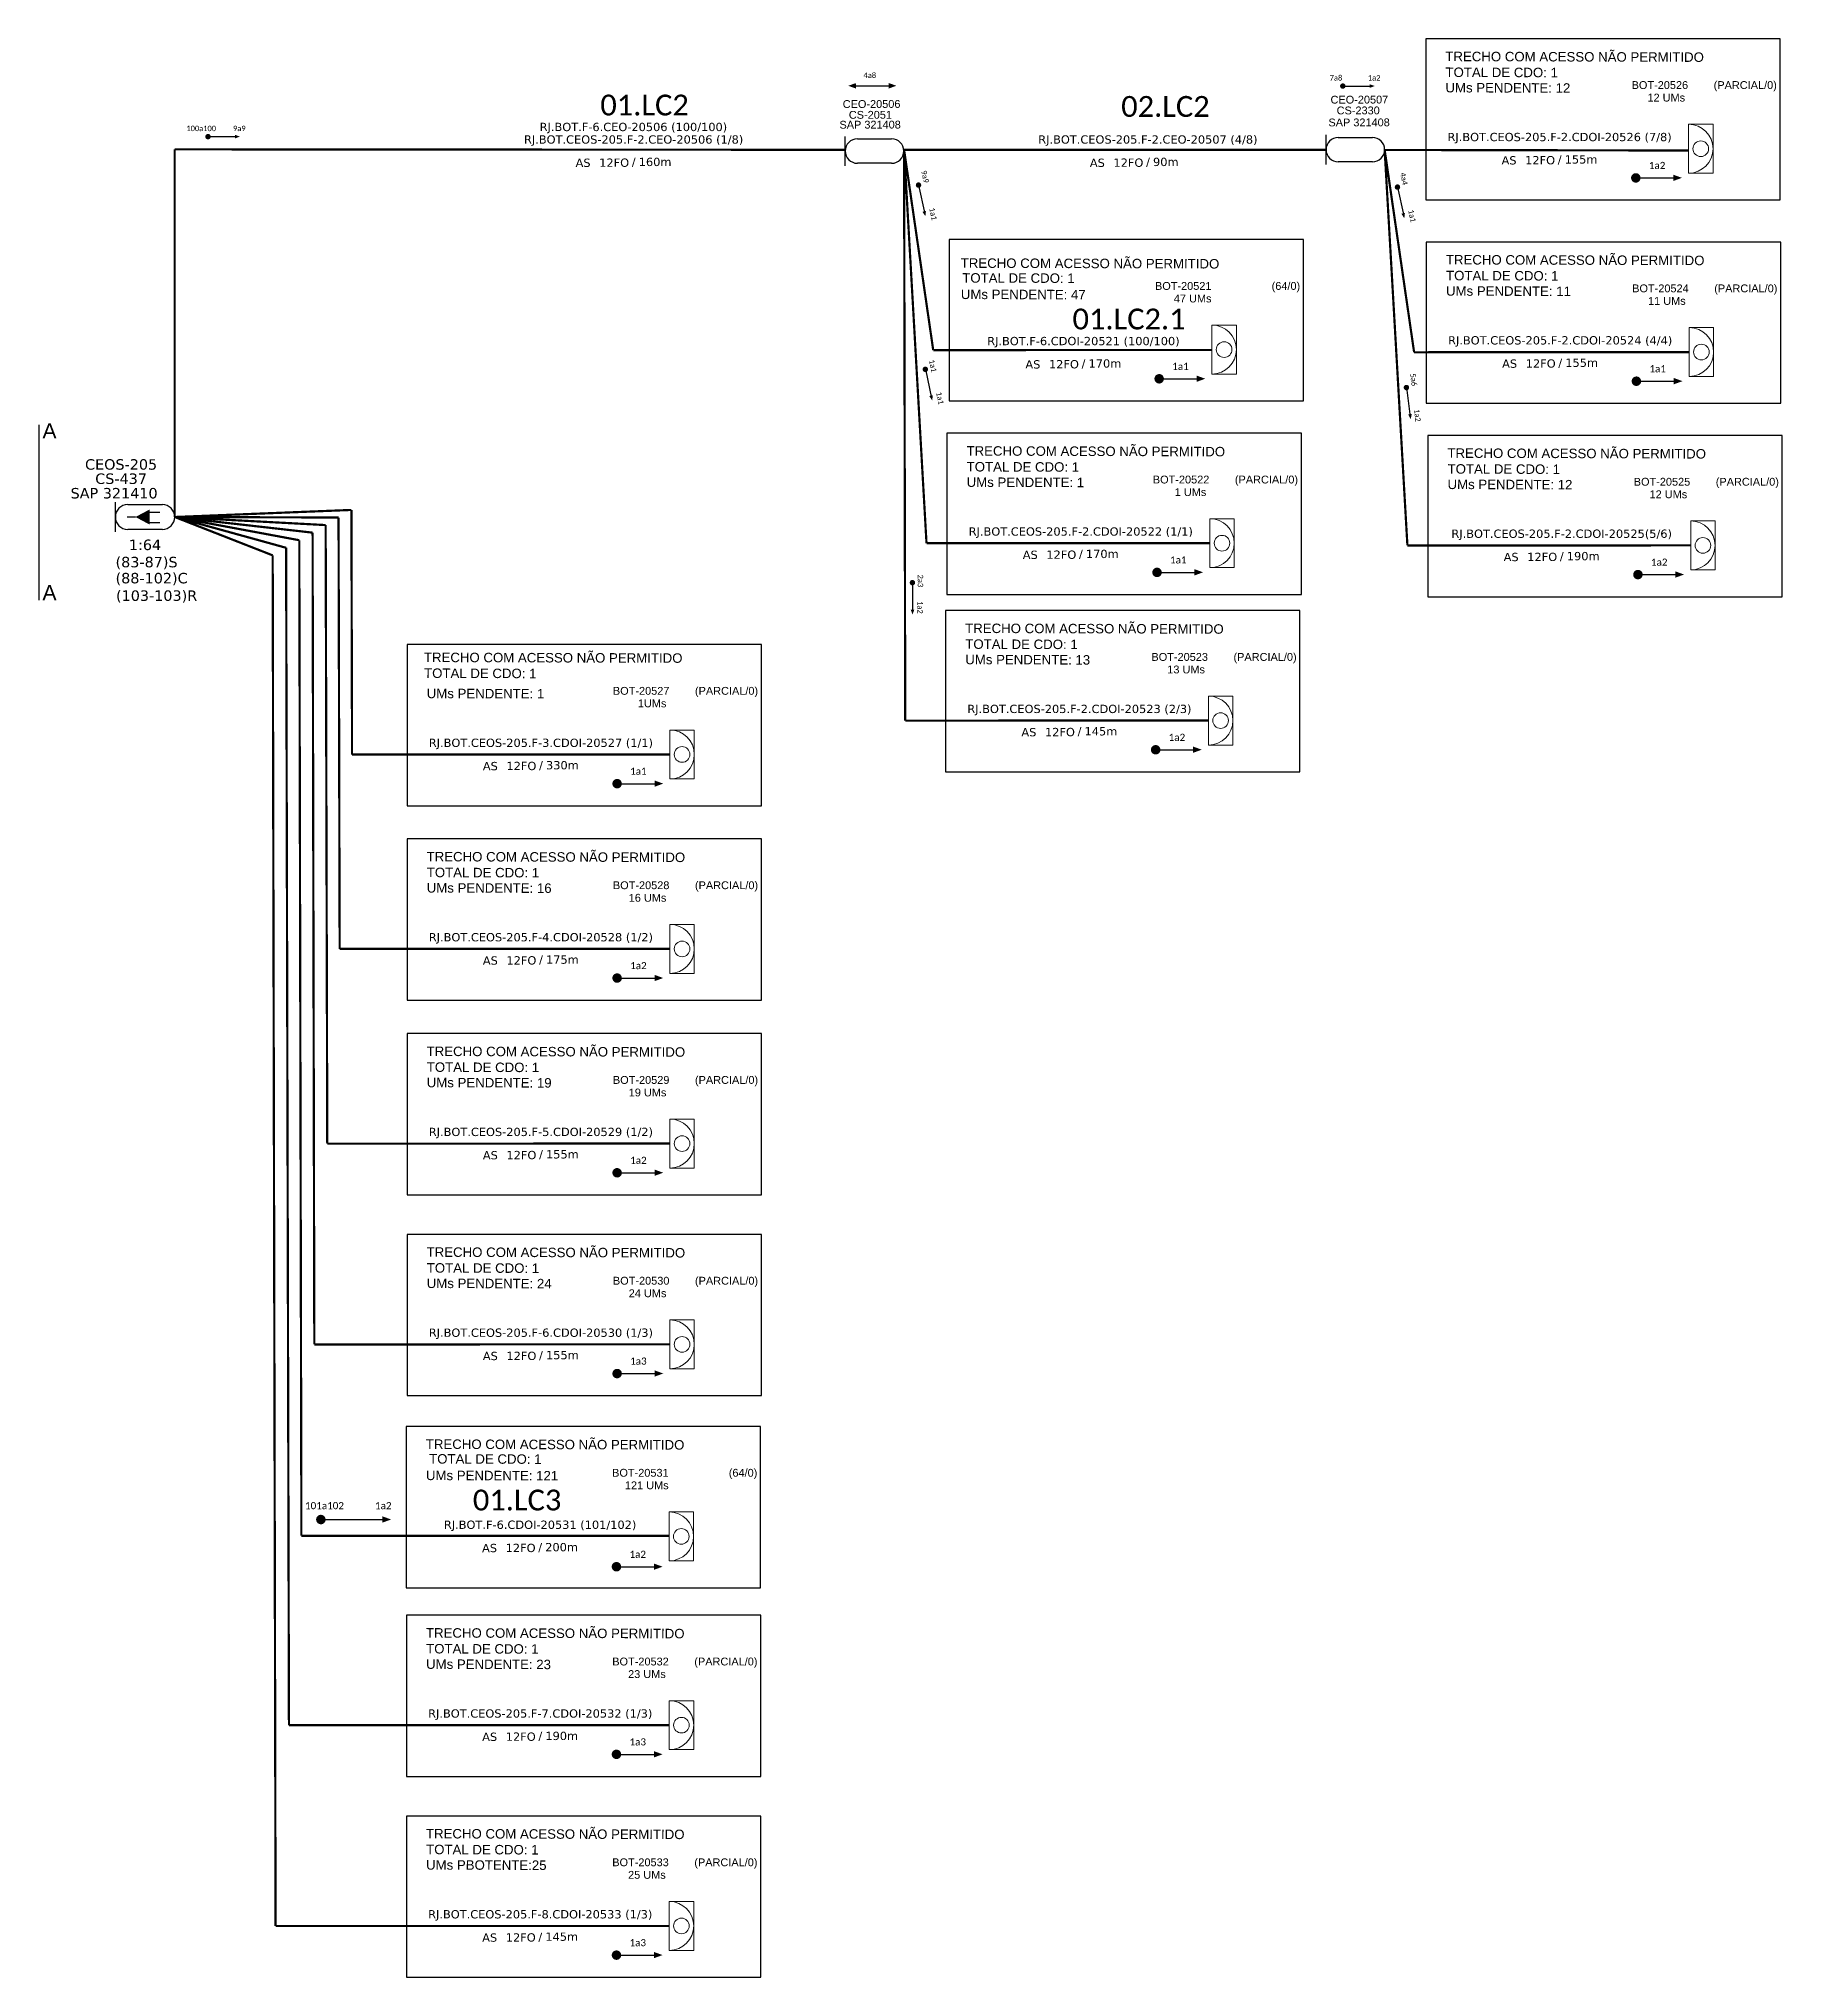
# Model space of a CAD drawing. Header units: millimetres. Extents: x 4089310 to 4461670, y -135350 to 284039.
# Drawn here: x 4294162 to 4461670, y -575 to 185630 of the extents above; entities that cross this region are included whole.
import ezdxf
from ezdxf.enums import TextEntityAlignment as Align

# ---------------------------------------------------------------- set-up
doc = ezdxf.new("R2010")
doc.units = ezdxf.units.MM
for name, color, linetype, lineweight in [("20.0-LEGENDA DOS CDO'S", 1, 'Continuous', 0), ('20.1-CDO_INTERIOR', 1, 'Continuous', 0), ('20.2-CDO_POSTE', 1, 'Continuous', 5), ('40.1-ETIQUETAS', 1, 'Continuous', 20)]:
    doc.layers.add(name, color=color, linetype=linetype, lineweight=lineweight)
for name, color, linetype in [('20.4-CEOS', 1, 'Continuous'), ('CAP a instalar', 1, 'Continuous'), ('SETA', 7, 'Continuous')]:
    doc.layers.add(name, color=color, linetype=linetype)
doc.styles.add('ARIAL', font='arial.ttf')
doc.styles.add('siredit', font='verdana.ttf')
doc.styles.get("Standard").update_dxf_attribs({"font": 'arial.ttf'})
doc.linetypes.add('FENCELINE1', pattern='A,0.25,-0.1,[133,ltypeshp.shx,S=0.1,R=0,X=-0.1,Y=0],-0.1,1', length=1.45)

msp = doc.modelspace()

# ---------------------------------------------------------------- texts
at = {"color": 3, "style": 'ARIAL'}
for s, p in [('TRECHO COM ACESSO NÃO PERMITIDO', (4429299, 183482)), ('TOTAL DE CDO: 1', (4429314, 181962)), ('UMs PENDENTE: 12', (4429310, 180481)), ('TRECHO COM ACESSO NÃO PERMITIDO', (4382739, 163631)), ('TRECHO COM ACESSO NÃO PERMITIDO', (4429354, 163954)), ('TOTAL DE CDO: 1', (4382887, 162206)), ('TOTAL DE CDO: 1', (4429369, 162433)), ('UMs PENDENTE: 47', (4382749, 160630)), ('UMs PENDENTE: 11', (4429365, 160953)), ('TRECHO COM ACESSO NÃO PERMITIDO', (4383298, 145589)), ('TRECHO COM ACESSO NÃO PERMITIDO', (4429501, 145378)), ('TOTAL DE CDO: 1', (4383313, 144069)), ('UMs PENDENTE: 1', (4383308, 142588)), ('TOTAL DE CDO: 1', (4429516, 143858)), ('UMs PENDENTE: 12', (4429511, 142377)), ('TRECHO COM ACESSO NÃO PERMITIDO', (4383165, 128550)), ('TRECHO COM ACESSO NÃO PERMITIDO', (4331166, 125757)), ('TOTAL DE CDO: 1', (4383180, 127030)), ('TOTAL DE CDO: 1', (4331181, 124237)), ('UMs PENDENTE: 13', (4383175, 125549)), ('UMs PENDENTE: 1', (4331435, 122292)), ('TRECHO COM ACESSO NÃO PERMITIDO', (4331424, 106618)), ('TOTAL DE CDO: 1', (4331439, 105098)), ('UMs PENDENTE: 16', (4331435, 103617)), ('TRECHO COM ACESSO NÃO PERMITIDO', (4331424, 87917)), ('TOTAL DE CDO: 1', (4331439, 86397)), ('UMs PENDENTE: 19', (4331435, 84916)), ('TRECHO COM ACESSO NÃO PERMITIDO', (4331424, 68630)), ('TOTAL DE CDO: 1', (4331439, 67110)), ('UMs PENDENTE: 24', (4331435, 65629)), ('TRECHO COM ACESSO NÃO PERMITIDO', (4331348, 50181)), ('TOTAL DE CDO: 1', (4331665, 48768)), ('UMs PENDENTE: 121', (4331359, 47180)), ('TRECHO COM ACESSO NÃO PERMITIDO', (4331362, 32051)), ('TOTAL DE CDO: 1', (4331377, 30531)), ('UMs PENDENTE: 23', (4331373, 29050)), ('TRECHO COM ACESSO NÃO PERMITIDO', (4331362, 12764)), ('TOTAL DE CDO: 1', (4331377, 11244)), ('UMs PBOTENTE:25', (4331373, 9763))]:
    msp.add_text(s, height=909.42, rotation=359.83137, dxfattribs=at).set_placement(p)
at = {"color": 5}
for p in [(4295194, 147964), (4295194, 132428)]:
    msp.add_text('A', height=1452, dxfattribs=at).set_placement(p, align=Align.MIDDLE_CENTER)
at = {"color": 5, "char_height": 520, "width": 38387.37, "attachment_point": 5}
for s, insert, rotation in [('{\\fCalibri|b0|i0|c0|p34;\\C256;4a8}', (4374005, 182126), 359.91656), ('{\\fCalibri|b0|i0|c0|p34;\\C256;7a8}', (4418796, 181873), 359.91656), ('{\\fCalibri|b0|i0|c0|p34;\\C256;1a2}', (4422460, 181873), 359.91656), ('{\\fCalibri|b0|i0|c0|p34;\\C256;100a100}', (4309769, 177015), 359.91656), ('{\\fCalibri|b0|i0|c0|p34;\\C256;9a9}', (4313433, 177015), 359.91656), ('{\\fCalibri|b0|i0|c0|p34;\\C256;9a9}', (4379313, 172382), 282.1896), ('{\\fCalibri|b0|i0|c0|p34;\\C256;4a4}', (4425329, 172189), 282.1896), ('{\\fCalibri|b0|i0|c0|p34;\\C256;1a1}', (4380092, 168801), 282.1896), ('{\\fCalibri|b0|i0|c0|p34;\\C256;1a1}', (4426108, 168609), 282.1896), ('{\\fCalibri|b0|i0|c0|p34;\\C256;1a1}', (4380060, 154204), 282.1896), ('{\\fCalibri|b0|i0|c0|p34;\\C256;5a6}', (4426251, 152881), 277.55222), ('{\\fCalibri|b0|i0|c0|p34;\\C256;1a1}', (4380750, 151104), 282.1896), ('{\\fCalibri|b0|i0|c0|p34;\\C256;1a2}', (4426613, 149445), 277.55222), ('{\\fCalibri|b0|i0|c0|p34;\\C256;2a3}', (4378869, 133554), 270.08159), ('{\\fCalibri|b0|i0|c0|p34;\\C256;1a2}', (4378843, 131006), 270.08159)]:
    msp.add_mtext(s, dxfattribs=dict(at, insert=insert, rotation=rotation))
at = {"color": 3, "char_height": 2000, "width": 179459.46, "attachment_point": 5}
for s, insert in [('\\fCalibri|b0|i0|c0|p34;01.LC2', (4352366, 179253)), ('\\fCalibri|b0|i0|c0|p34;02.LC2', (4402410, 179118)), ('{\\fCalibri|b0|i0|c0|p34;01.LC2.1}', (4398914, 158700)), ('\\fCalibri|b0|i0|c0|p34;01.LC3', (4340119, 45252))]:
    msp.add_mtext(s, dxfattribs=dict(at, insert=insert))
at = {"char_height": 682.06, "width": 11530.89, "attachment_point": 5}
for s, insert in [('{\\fCalibri|b0|i0|c0|p34;\\C7;1a2}', (4449647, 173459)), ('{\\fCalibri|b0|i0|c0|p34;\\C7;1a1}', (4403853, 154162)), ('{\\fCalibri|b0|i0|c0|p34;\\C7;1a1}', (4449702, 153930)), ('{\\fCalibri|b0|i0|c0|p34;\\C7;1a1}', (4403646, 135566)), ('\\C7;\\fCalibri|b0|i0|c0|p34;1a2', (4449849, 135354)), ('{\\fCalibri|b0|i0|c0|p34;\\C7;1a2}', (4403513, 118527)), ('{\\fCalibri|b0|i0|c0|p34;\\C7;1a1}', (4351772, 115270)), ('{\\fCalibri|b0|i0|c0|p34;\\C7;1a2}', (4351772, 96595)), ('{\\fCalibri|b0|i0|c0|p34;\\C7;1a2}', (4351772, 77893)), ('{\\fCalibri|b0|i0|c0|p34;\\C7;1a3}', (4351772, 58607)), ('{\\fCalibri|b0|i0|c0|p34;\\C7;101a102}', (4321612, 44721)), ('{\\fCalibri|b0|i0|c0|p34;\\C7;1a2}', (4327260, 44721)), ('{\\fCalibri|b0|i0|c0|p34;\\C7;1a2}', (4351709, 40048)), ('{\\fCalibri|b0|i0|c0|p34;\\C7;1a3}', (4351710, 22028)), ('{\\fCalibri|b0|i0|c0|p34;\\C7;1a3}', (4351710, 2741))]:
    msp.add_mtext(s, dxfattribs=dict(at, insert=insert))
at = {"layer": '20.4-CEOS', "color": 7, "style": 'siredit'}
for s, p in [('CEOS-205', (4302073, 145246)), ('CS-437', (4302073, 143874)), ('  SAP 321410', (4300961, 142480)), ('1:64', (4304372, 137521)), ('(83-87)S', (4304519, 135865)), ('(88-102)C', (4305004, 134323)), ('(103-103)R', (4305484, 132643))]:
    msp.add_text(s, height=1005.9, dxfattribs=at).set_placement(p, align=Align.TOP_CENTER)

# ---------------------------------------------------------------- blocks, each defined once
blk = doc.blocks.new('CDOE-TEXTO PADRÃO')
at = {"layer": "20.0-LEGENDA DOS CDO'S", "color": 0, "style": 'ARIAL'}
for tag, p in [('CDO_N', (0.49, 7.39)), ('CORDOALHA', (0.5, 4.33)), ('SAP', (0.51, 1.67)), ('SPLITER_1', (0.59, -0.91)), ('SPLITER_2', (0.6, -3.55)), ('(XX-XX_F)S', (0.54, -8.29)), ('(XX-XX_L)S', (0.55, -10.83)), ('UMS', (0.55, -13.15))]:
    blk.add_attdef(tag, p, '', height=1.7, rotation=0.118, dxfattribs=at)
blk.add_attdef('FIBRAS_UTILIZADAS', text='', height=1.7, rotation=0.118, dxfattribs=at).set_placement((19.77, 7.43), align=Align.CENTER)
blk = doc.blocks.new('CEO')
at = {"layer": '20.4-CEOS'}
for p, q in [((-6.19, -0.53), (-6.19, 5.68)), ((-3.61, 5.15), (3.61, 5.15)), ((3.61, 0), (-3.61, 0))]:
    blk.add_line(p, q, dxfattribs=at)
for centre, start, end in [((-3.61, 2.58), 90, 270), ((3.61, 2.58), 270, 90)]:
    blk.add_arc(centre, 2.58, start, end, dxfattribs=at)
blk = doc.blocks.new('ETIQUETA_RS5F')
at = {"layer": '40.1-ETIQUETAS', "color": 0, "style": 'siredit'}
blk.add_text('/', height=1.5, dxfattribs=at).set_placement((1.55, -1.95), align=Align.MIDDLE_RIGHT)
for tag, p in [('ETIQUETA_R_PRIMARIA', (1.18, 4.1)), ('ETIQUETA_R_SECUNDARIA', (1.18, 2.1)), ('F_ATIVAS/F_MORTAS', (1.11, -4.24))]:
    blk.add_attdef(tag, text='', height=1.5, dxfattribs=at).set_placement(p, align=Align.MIDDLE_CENTER)
for tag, p in [('TIPO_CABO', (-6.62, -2.12)), ('CAP_CABO', (0.37, -2.09))]:
    blk.add_attdef(tag, text='', height=1.5, dxfattribs=at).set_placement(p, align=Align.MIDDLE_RIGHT)
blk.add_attdef('METROS', text='', height=1.5, dxfattribs=at).set_placement((2.11, -1.95), align=Align.MIDDLE_LEFT)
for tag, p in [('FUSÃO_1', (0.82, -8.39)), ('FUSÃO_2', (0.82, -10.6)), ('FUSÃO_3', (0.82, -12.93)), ('FUSÃO_4', (0.82, -15.14)), ('FUSÃO_5', (0.82, -17.16))]:
    blk.add_attdef(tag, text='', height=1.5, dxfattribs=at).set_placement(p, align=Align.CENTER)
blk = doc.blocks.new('CDOI_INT')
at = {"layer": '20.1-CDO_INTERIOR', "color": 0, "lineweight": 18}
blk.add_lwpolyline([(4.25, -4.25), (4.25, 4.25), (0, 4.25), (0, -4.25)], close=True, dxfattribs=at)
blk.add_circle((2.12, 0), 1.36, dxfattribs=at)
blk.add_arc((0, 0), 4.25, 270, 90, dxfattribs=at)
at = {"layer": "20.0-LEGENDA DOS CDO'S", "color": 0, "style": 'ARIAL'}
for tag, p in [('CDO_N', (-0.08, 10.38)), ('SPLITER_1', (21.18, 10.38)), ('SAP', (-0.08, 6.23)), ('SURVEY', (-0.08, 8.2)), ('SPLITER_2', (21.19, 8.68)), ('1:XX', (5.94, -2.22)), ('UMS', (5.94, -4.24))]:
    blk.add_attdef(tag, p, '', height=1.36, dxfattribs=at)
blk.add_attdef('FIBRAS_UTILIZADAS', text='', height=1.36, dxfattribs=at).set_placement((15.34, 10.38), align=Align.CENTER)

# ---------------------------------------------------------------- linework, layer by layer
at = {"color": 5}
msp.add_line((4294162, 148545), (4294162, 131703), dxfattribs=at)
at = {"color": 3}
for points in [[(4427419, 170143), (4461468, 170143), (4461468, 185630), (4427419, 185630)], [(4427419, 170143), (4461468, 170143), (4461468, 185630), (4427419, 185630)], [(4381624, 150846), (4415674, 150846), (4415674, 166333), (4381624, 166333)], [(4427474, 150614), (4461523, 150614), (4461523, 166101), (4427474, 166101)], [(4427474, 150614), (4461523, 150614), (4461523, 166101), (4427474, 166101)], [(4381417, 132250), (4415467, 132250), (4415467, 147737), (4381417, 147737)], [(4381417, 132250), (4415467, 132250), (4415467, 147737), (4381417, 147737)], [(4427620, 132039), (4461670, 132039), (4461670, 147526), (4427620, 147526)], [(4427620, 132039), (4461670, 132039), (4461670, 147526), (4427620, 147526)], [(4381285, 115211), (4415334, 115211), (4415334, 130698), (4381285, 130698)], [(4381285, 115211), (4415334, 115211), (4415334, 130698), (4381285, 130698)], [(4329544, 111954), (4363593, 111954), (4363593, 127441), (4329544, 127441)], [(4329544, 111954), (4363593, 111954), (4363593, 127441), (4329544, 127441)], [(4329544, 93279), (4363593, 93279), (4363593, 108766), (4329544, 108766)], [(4329544, 93279), (4363593, 93279), (4363593, 108766), (4329544, 108766)], [(4329544, 74578), (4363593, 74578), (4363593, 90065), (4329544, 90065)], [(4329544, 74578), (4363593, 74578), (4363593, 90065), (4329544, 90065)], [(4329544, 55291), (4363593, 55291), (4363593, 70778), (4329544, 70778)], [(4329544, 55291), (4363593, 55291), (4363593, 70778), (4329544, 70778)], [(4329468, 36842), (4363517, 36842), (4363517, 52329), (4329468, 52329)], [(4329482, 18712), (4363531, 18712), (4363531, 34199), (4329482, 34199)], [(4329482, 18712), (4363531, 18712), (4363531, 34199), (4329482, 34199)], [(4329482, -575), (4363531, -575), (4363531, 14912), (4329482, 14912)], [(4329482, -575), (4363531, -575), (4363531, 14912), (4329482, 14912)]]:
    msp.add_lwpolyline(points, close=True, dxfattribs=at)
at = {"color": 7}
msp.add_lwpolyline([(4372664, 181114), (4375829, 181114)], dxfattribs=at)
at = {"color": 7, "const_width": 260}
for points in [[(4419321, 181088, 1), (4419581, 181090, 1)], [(4310294, 176230, 1), (4310554, 176232, 1)], [(4378658, 171701, 1), (4378715, 171448, 1)], [(4424674, 171509, 1), (4424731, 171255, 1)], [(4379316, 154004, 1), (4379372, 153750, 1)], [(4425543, 152256, 1), (4425579, 151998, 1)], [(4378100, 133514, 1), (4378102, 133254, 1)]]:
    msp.add_lwpolyline(points, format="xyb", close=True, dxfattribs=at)
at = {"const_width": 455}
for points in [[(4447376, 172265, 1), (4447830, 172265, 1)], [(4447376, 172265, 1), (4447830, 172265, 1)], [(4401581, 152968, 1), (4402036, 152968, 1)], [(4447431, 152736, 1), (4447885, 152736, 1)], [(4447431, 152736, 1), (4447885, 152736, 1)], [(4401374, 134372, 1), (4401829, 134372, 1)], [(4401374, 134372, 1), (4401829, 134372, 1)], [(4447577, 134160, 1), (4448032, 134160, 1)], [(4447577, 134160, 1), (4448032, 134160, 1)], [(4401241, 117333, 1), (4401696, 117333, 1)], [(4401241, 117333, 1), (4401696, 117333, 1)], [(4349501, 114076, 1), (4349955, 114076, 1)], [(4349501, 114076, 1), (4349955, 114076, 1)], [(4349501, 95401, 1), (4349955, 95401, 1)], [(4349501, 95401, 1), (4349955, 95401, 1)], [(4349501, 76699, 1), (4349955, 76699, 1)], [(4349501, 76699, 1), (4349955, 76699, 1)], [(4349501, 57412, 1), (4349955, 57412, 1)], [(4321039, 43389, 1), (4321494, 43389, 1)], [(4321039, 43389, 1), (4321494, 43389, 1)], [(4349437, 38854, 1), (4349892, 38854, 1)], [(4349437, 38854, 1), (4349892, 38854, 1)], [(4349439, 20833, 1), (4349893, 20833, 1)], [(4349439, 20833, 1), (4349893, 20833, 1)], [(4349439, 1547, 1), (4349893, 1547, 1)]]:
    msp.add_lwpolyline(points, format="xyb", close=True, dxfattribs=at)
at = {"layer": '20.4-CEOS'}
for p, q in [((4302706, 140878), (4306037, 140878)), ((4306037, 138504), (4302706, 138504))]:
    msp.add_line(p, q, dxfattribs=at)
for points in [[(4301519, 138259), (4301519, 141123)], [(4303452, 139691), (4302652, 139691)], [(4304766, 140162), (4305778, 140162)], [(4304766, 139174), (4305778, 139174)]]:
    msp.add_lwpolyline(points, dxfattribs=at)
msp.add_lwpolyline([(4303452, 139691, 0, 1466, 0), (4304827, 139691, 1466, 1466, 0)], format="xyseb", dxfattribs=at)
for centre, start, end in [((4302706, 139691), 90, 270), ((4306037, 139691), 270, 90)]:
    msp.add_arc(centre, 1187, start, end, dxfattribs=at)
at = {"layer": 'CAP a instalar', "ltscale": 5.3, "const_width": 212}
for points in [[(4307225, 175007), (4371652, 174964)], [(4307225, 139691), (4307225, 175007)], [(4377269, 174960), (4417842, 174960)], [(4377300, 174960), (4380099, 155727)], [(4380099, 155727), (4406879, 155729)], [(4307225, 139691), (4319193, 137461)], [(4319193, 137461), (4319395, 41831)], [(4319395, 41831), (4354722, 41821)]]:
    msp.add_lwpolyline(points, dxfattribs=at)
at = {"layer": 'CAP a instalar', "linetype": 'FENCELINE1', "ltscale": 5.3, "const_width": 212}
for points in [[(4377269, 174960), (4377300, 174960)], [(4377280, 174960), (4377300, 174960)], [(4380099, 155727), (4406879, 155729)], [(4319395, 41831), (4354722, 41821)]]:
    msp.add_lwpolyline(points, dxfattribs=at)
at = {"layer": 'CAP a instalar', "color": 8, "ltscale": 5.3, "const_width": 212}
for points in [[(4377300, 174960), (4379454, 137172)], [(4377300, 174960), (4377410, 120133)], [(4423471, 174949), (4425657, 136960)], [(4423471, 174949), (4452673, 174897)], [(4423473, 174949), (4426302, 155515)], [(4426302, 155515), (4452728, 155528)], [(4307225, 139691), (4324203, 140371)], [(4307225, 139691), (4322964, 139643)], [(4307225, 139691), (4321727, 138916)], [(4307225, 139691), (4320471, 138189)], [(4307225, 139691), (4317927, 136734)], [(4307225, 139691), (4316637, 136007)], [(4322964, 139643), (4323071, 98204)], [(4324201, 140371), (4324262, 116875)], [(4320471, 138189), (4320636, 60211)], [(4321727, 138916), (4321881, 79498)], [(4316637, 136007), (4316915, 4348)], [(4317927, 136734), (4318199, 23633)], [(4379454, 137172), (4406672, 137176)], [(4425657, 136960), (4452875, 136965)], [(4377410, 120133), (4406539, 120137)], [(4324262, 116875), (4354798, 116880)], [(4323071, 98204), (4354798, 98205)], [(4321881, 79498), (4354798, 79504)], [(4320636, 60211), (4354798, 60217)], [(4318199, 23633), (4354736, 23638)], [(4316915, 4348), (4354736, 4351)]]:
    msp.add_lwpolyline(points, dxfattribs=at)
at = {"layer": 'SETA', "color": 7}
for points in [[(4419451, 181089), (4422288, 181089)], [(4310424, 176231), (4313261, 176231)], [(4378687, 171575), (4379290, 168803)], [(4424703, 171382), (4425306, 168610)], [(4379344, 153877), (4379947, 151105)], [(4425561, 152127), (4425938, 149315)], [(4378101, 133384), (4378109, 130548)]]:
    msp.add_lwpolyline(points, dxfattribs=at)
at = {"layer": 'SETA'}
for points in [[(4447603, 172265), (4451512, 172265)], [(4447603, 172265), (4451512, 172265)], [(4401809, 152968), (4405718, 152968)], [(4447658, 152736), (4451567, 152736)], [(4447658, 152736), (4451567, 152736)], [(4401602, 134372), (4405511, 134372)], [(4401602, 134372), (4405511, 134372)], [(4447804, 134160), (4451714, 134160)], [(4447804, 134160), (4451714, 134160)], [(4401469, 117333), (4405378, 117333)], [(4401469, 117333), (4405378, 117333)], [(4349728, 114076), (4353637, 114076)], [(4349728, 114076), (4353637, 114076)], [(4349728, 95401), (4353637, 95401)], [(4349728, 95401), (4353637, 95401)], [(4349728, 76699), (4353637, 76699)], [(4349728, 76699), (4353637, 76699)], [(4349728, 57412), (4353637, 57412)], [(4321267, 43389), (4327494, 43389)], [(4321267, 43389), (4327494, 43389)], [(4349664, 38854), (4353574, 38854)], [(4349664, 38854), (4353574, 38854)], [(4349666, 20833), (4353575, 20833)], [(4349666, 20833), (4353575, 20833)], [(4349666, 1547), (4353575, 1547)]]:
    msp.add_lwpolyline(points, dxfattribs=at)
at = {"layer": 'SETA', "color": 7}
for points in [[(4372666, 180850), (4371938, 181110), (4372663, 181378)], [(4375828, 181378), (4376556, 181118), (4375830, 180850)], [(4422039, 181262), (4422516, 181092), (4422041, 180916)], [(4313012, 176404), (4313489, 176234), (4313014, 176058)], [(4379406, 169083), (4379341, 168580), (4379068, 169007)], [(4425422, 168890), (4425357, 168388), (4425084, 168815)], [(4380064, 151385), (4379998, 150882), (4379725, 151310)], [(4426077, 149585), (4425971, 149089), (4425734, 149537)], [(4378282, 130797), (4378112, 130319), (4377935, 130794)]]:
    msp.add_solid(points, dxfattribs=at)
at = {"layer": 'SETA'}
for points in [[(4451198, 172574), (4452032, 172271), (4451198, 171968)], [(4451198, 172574), (4452032, 172271), (4451198, 171968)], [(4405404, 153277), (4406237, 152974), (4405404, 152671)], [(4451253, 153045), (4452087, 152742), (4451253, 152439)], [(4451253, 153045), (4452087, 152742), (4451253, 152439)], [(4405197, 134681), (4406030, 134378), (4405197, 134075)], [(4405197, 134681), (4406030, 134378), (4405197, 134075)], [(4451400, 134469), (4452233, 134166), (4451400, 133863)], [(4451400, 134469), (4452233, 134166), (4451400, 133863)], [(4405064, 117642), (4405897, 117339), (4405064, 117036)], [(4405064, 117642), (4405897, 117339), (4405064, 117036)], [(4353324, 114385), (4354157, 114082), (4353324, 113778)], [(4353324, 114385), (4354157, 114082), (4353324, 113778)], [(4353324, 95710), (4354157, 95407), (4353324, 95104)], [(4353324, 95710), (4354157, 95407), (4353324, 95104)], [(4353324, 77008), (4354157, 76705), (4353324, 76402)], [(4353324, 77008), (4354157, 76705), (4353324, 76402)], [(4353324, 57721), (4354157, 57418), (4353324, 57115)], [(4327181, 43698), (4328014, 43395), (4327181, 43092)], [(4327181, 43698), (4328014, 43395), (4327181, 43092)], [(4353260, 39163), (4354093, 38860), (4353260, 38557)], [(4353260, 39163), (4354093, 38860), (4353260, 38557)], [(4353261, 21143), (4354094, 20839), (4353261, 20536)], [(4353261, 21143), (4354094, 20839), (4353261, 20536)], [(4353261, 1856), (4354094, 1553), (4353261, 1249)]]:
    msp.add_solid(points, dxfattribs=at)

# ---------------------------------------------------------------- block references
at = {"color": 2, "xscale": 454.7098261573845, "yscale": 454.7098261573845, "zscale": 454.7098261573845}
for p in [(4374460, 173671), (4420657, 173806)]:
    msp.add_blockref('CEO', p, dxfattribs=at)
at = {"layer": '20.2-CDO_POSTE'}
ref = msp.add_blockref('CDOE-TEXTO PADRÃO', (4371357, 176768), dxfattribs=dict(at, xscale=441.977952325913, yscale=441.977952325913, zscale=441.977952325913))
ref.add_attrib('CDO_N', 'CEO-20506', (4371407, 178981), dxfattribs={"layer": "20.0-LEGENDA DOS CDO'S", "color": 0, "height": 751.3, "rotation": 0.11799, "style": 'ARIAL'})
ref = msp.add_blockref('CDOE-TEXTO PADRÃO', (4418224, 177190), dxfattribs=dict(at, xscale=441.977952325913, yscale=441.977952325913, zscale=441.977952325913))
ref.add_attrib('CDO_N', 'CEO-20507', (4418273, 179403), dxfattribs={"layer": "20.0-LEGENDA DOS CDO'S", "color": 0, "height": 751.3, "rotation": 0.11799, "style": 'ARIAL'})
ref = msp.add_blockref('CDOE-TEXTO PADRÃO', (4418810, 176153), dxfattribs=dict(at, xscale=441.977952325913, yscale=441.977952325913, zscale=441.977952325913))
ref.add_attrib('CDO_N', 'CS-2330', (4418860, 178366), dxfattribs={"layer": "20.0-LEGENDA DOS CDO'S", "color": 0, "height": 751.3, "rotation": 0.11799, "style": 'ARIAL'})
ref = msp.add_blockref('CDOE-TEXTO PADRÃO', (4371042, 174784), dxfattribs=dict(at, xscale=441.977952325913, yscale=441.977952325913, zscale=441.977952325913))
ref.add_attrib('CDO_N', 'SAP 321408', (4371091, 176997), dxfattribs={"layer": "20.0-LEGENDA DOS CDO'S", "color": 0, "height": 751.3, "rotation": 0.11799, "style": 'ARIAL'})
ref = msp.add_blockref('CDOE-TEXTO PADRÃO', (4371944, 175732), dxfattribs=dict(at, xscale=441.977952325913, yscale=441.977952325913, zscale=441.977952325913))
ref.add_attrib('CDO_N', 'CS-2051', (4371993, 177945), dxfattribs={"layer": "20.0-LEGENDA DOS CDO'S", "color": 0, "height": 751.3, "rotation": 0.11799, "style": 'ARIAL'})
ref = msp.add_blockref('CDOE-TEXTO PADRÃO', (4418020, 175000), dxfattribs=dict(at, xscale=441.977952325913, yscale=441.977952325913, zscale=441.977952325913))
ref.add_attrib('CDO_N', 'SAP 321408', (4418070, 177213), dxfattribs={"layer": "20.0-LEGENDA DOS CDO'S", "color": 0, "height": 751.3, "rotation": 0.11799, "style": 'ARIAL'})
at = {"layer": '40.1-ETIQUETAS'}
ref = msp.add_blockref('ETIQUETA_RS5F', (4350685, 174840), dxfattribs=dict(at, xscale=530.3735344088082, yscale=530.3735344088082, zscale=530.3735344088082))
ref.add_attrib('ETIQUETA_R_PRIMARIA', 'RJ.BOT.F-6.CEO-20506 (100/100)', dxfattribs={"color": 0, "height": 795.56, "style": 'siredit'}).set_placement((4351294, 177161), align=Align.MIDDLE_CENTER)
ref.add_attrib('ETIQUETA_R_SECUNDARIA', 'RJ.BOT.CEOS-205.F-2.CEO-20506 (1/8)', dxfattribs={"color": 0, "height": 795.56, "style": 'siredit'}).set_placement((4351313, 175956), align=Align.MIDDLE_CENTER)
ref.add_attrib('TIPO_CABO', 'AS', dxfattribs={"color": 0, "height": 795.6, "style": 'siredit'}).set_placement((4347177, 173718), align=Align.MIDDLE_RIGHT)
ref.add_attrib('CAP_CABO', '12FO', dxfattribs={"color": 0, "height": 795.6, "style": 'siredit'}).set_placement((4350880, 173730), align=Align.MIDDLE_RIGHT)
ref.add_attrib('METROS', '160m', dxfattribs={"color": 0, "height": 795.6, "style": 'siredit'}).set_placement((4351805, 173803), align=Align.MIDDLE_LEFT)
ref = msp.add_blockref('ETIQUETA_RS5F', (4400096, 174840), dxfattribs=dict(at, xscale=530.3735344088082, yscale=530.3735344088082, zscale=530.3735344088082))
ref.add_attrib('ETIQUETA_R_SECUNDARIA', 'RJ.BOT.CEOS-205.F-2.CEO-20507 (4/8)', dxfattribs={"color": 0, "height": 795.56, "style": 'siredit'}).set_placement((4400723, 175956), align=Align.MIDDLE_CENTER)
ref.add_attrib('TIPO_CABO', 'AS', dxfattribs={"color": 0, "height": 795.6, "style": 'siredit'}).set_placement((4396587, 173718), align=Align.MIDDLE_RIGHT)
ref.add_attrib('CAP_CABO', '12FO', dxfattribs={"color": 0, "height": 795.6, "style": 'siredit'}).set_placement((4400290, 173730), align=Align.MIDDLE_RIGHT)
ref.add_attrib('METROS', '90m', dxfattribs={"color": 0, "height": 795.6, "style": 'siredit'}).set_placement((4401216, 173803), align=Align.MIDDLE_LEFT)
at = {"layer": 'CAP a instalar', "color": 8, "linetype": 'FENCELINE1', "ltscale": 5.3}
ref = msp.add_blockref('CDOI_INT', (4452673, 175069), dxfattribs=dict(at, xscale=552.6617140090682, yscale=552.6617140090682, zscale=552.6617140090682))
ref.add_attrib('CDO_N', 'BOT-20526', dxfattribs={"layer": "20.0-LEGENDA DOS CDO'S", "color": 0, "height": 751.8, "style": 'ARIAL'}).set_placement((4452627, 180806), align=Align.RIGHT)
ref.add_attrib('FIBRAS_UTILIZADAS', '(PARCIAL/0)', dxfattribs={"layer": "20.0-LEGENDA DOS CDO'S", "color": 0, "height": 751.77, "style": 'ARIAL'}).set_placement((4461151, 180806), align=Align.RIGHT)
ref.add_attrib('SURVEY', '12 UMs ', dxfattribs={"layer": "20.0-LEGENDA DOS CDO'S", "color": 0, "height": 751.8, "style": 'ARIAL'}).set_placement((4452630, 179601), align=Align.RIGHT)
ref = msp.add_blockref('ETIQUETA_RS5F', (4439650, 175076), dxfattribs=dict(at, xscale=530.3735344053503, yscale=530.3735344053503, zscale=530.3735344053503))
ref.add_attrib('ETIQUETA_R_SECUNDARIA', 'RJ.BOT.CEOS-205.F-2.CDOI-20526 (7/8)', dxfattribs={"layer": '40.1-ETIQUETAS', "color": 0, "height": 795.56, "style": 'siredit'}).set_placement((4440278, 176192), align=Align.MIDDLE_CENTER)
ref.add_attrib('TIPO_CABO', 'AS', dxfattribs={"layer": '40.1-ETIQUETAS', "color": 0, "height": 795.6, "style": 'siredit'}).set_placement((4436142, 173954), align=Align.MIDDLE_RIGHT)
ref.add_attrib('CAP_CABO', '12FO', dxfattribs={"layer": '40.1-ETIQUETAS', "color": 0, "height": 795.6, "style": 'siredit'}).set_placement((4439845, 173966), align=Align.MIDDLE_RIGHT)
ref.add_attrib('METROS', '155m ', dxfattribs={"layer": '40.1-ETIQUETAS', "color": 0, "height": 795.6, "style": 'siredit'}).set_placement((4440770, 174040), align=Align.MIDDLE_LEFT)
at = {"layer": 'CAP a instalar', "linetype": 'FENCELINE1', "ltscale": 5.3}
ref = msp.add_blockref('CDOI_INT', (4406879, 155773), dxfattribs=dict(at, xscale=552.6617140131019, yscale=552.6617140131019, zscale=552.6617140131019))
ref.add_attrib('CDO_N', 'BOT-20521', dxfattribs={"layer": "20.0-LEGENDA DOS CDO'S", "color": 0, "height": 751.8, "style": 'ARIAL'}).set_placement((4406833, 161510), align=Align.RIGHT)
ref.add_attrib('FIBRAS_UTILIZADAS', '(64/0)', dxfattribs={"layer": "20.0-LEGENDA DOS CDO'S", "color": 0, "height": 751.8, "style": 'ARIAL'}).set_placement((4415356, 161510), align=Align.RIGHT)
ref.add_attrib('SURVEY', '47 UMs', dxfattribs={"layer": "20.0-LEGENDA DOS CDO'S", "color": 0, "height": 751.8, "style": 'ARIAL'}).set_placement((4406836, 160305), align=Align.RIGHT)
at = {"layer": 'CAP a instalar', "color": 8, "linetype": 'FENCELINE1', "ltscale": 5.3}
ref = msp.add_blockref('CDOI_INT', (4452728, 155541), dxfattribs=dict(at, xscale=552.6617140090682, yscale=552.6617140090682, zscale=552.6617140090682))
ref.add_attrib('CDO_N', 'BOT-20524', dxfattribs={"layer": "20.0-LEGENDA DOS CDO'S", "color": 0, "height": 751.8, "style": 'ARIAL'}).set_placement((4452682, 161278), align=Align.RIGHT)
ref.add_attrib('FIBRAS_UTILIZADAS', '(PARCIAL/0)', dxfattribs={"layer": "20.0-LEGENDA DOS CDO'S", "color": 0, "height": 751.77, "style": 'ARIAL'}).set_placement((4461206, 161278), align=Align.RIGHT)
ref.add_attrib('SURVEY', '11 UMs ', dxfattribs={"layer": "20.0-LEGENDA DOS CDO'S", "color": 0, "height": 751.8, "style": 'ARIAL'}).set_placement((4452685, 160072), align=Align.RIGHT)
at = {"layer": 'CAP a instalar', "color": 1, "linetype": 'FENCELINE1', "ltscale": 5.3}
ref = msp.add_blockref('ETIQUETA_RS5F', (4393900, 155477), dxfattribs=dict(at, xscale=530.3735344092214, yscale=530.3735344092214, zscale=530.3735344092214))
ref.add_attrib('ETIQUETA_R_SECUNDARIA', 'RJ.BOT.F-6.CDOI-20521 (100/100)', dxfattribs={"layer": '40.1-ETIQUETAS', "color": 0, "height": 795.56, "style": 'siredit'}).set_placement((4394528, 156593), align=Align.MIDDLE_CENTER)
ref.add_attrib('TIPO_CABO', 'AS', dxfattribs={"layer": '40.1-ETIQUETAS', "color": 0, "height": 795.6, "style": 'siredit'}).set_placement((4390392, 154355), align=Align.MIDDLE_RIGHT)
ref.add_attrib('CAP_CABO', '12FO', dxfattribs={"layer": '40.1-ETIQUETAS', "color": 0, "height": 795.6, "style": 'siredit'}).set_placement((4394095, 154367), align=Align.MIDDLE_RIGHT)
ref.add_attrib('METROS', '170m', dxfattribs={"layer": '40.1-ETIQUETAS', "color": 0, "height": 795.6, "style": 'siredit'}).set_placement((4395021, 154441), align=Align.MIDDLE_LEFT)
at = {"layer": 'CAP a instalar', "color": 8, "linetype": 'FENCELINE1', "ltscale": 5.3}
ref = msp.add_blockref('ETIQUETA_RS5F', (4439705, 155547), dxfattribs=dict(at, xscale=530.3735344053503, yscale=530.3735344053503, zscale=530.3735344053503))
ref.add_attrib('ETIQUETA_R_SECUNDARIA', 'RJ.BOT.CEOS-205.F-2.CDOI-20524 (4/4)', dxfattribs={"layer": '40.1-ETIQUETAS', "color": 0, "height": 795.56, "style": 'siredit'}).set_placement((4440333, 156664), align=Align.MIDDLE_CENTER)
ref.add_attrib('TIPO_CABO', 'AS', dxfattribs={"layer": '40.1-ETIQUETAS', "color": 0, "height": 795.6, "style": 'siredit'}).set_placement((4436197, 154426), align=Align.MIDDLE_RIGHT)
ref.add_attrib('CAP_CABO', '12FO', dxfattribs={"layer": '40.1-ETIQUETAS', "color": 0, "height": 795.6, "style": 'siredit'}).set_placement((4439900, 154437), align=Align.MIDDLE_RIGHT)
ref.add_attrib('METROS', '155m ', dxfattribs={"layer": '40.1-ETIQUETAS', "color": 0, "height": 795.6, "style": 'siredit'}).set_placement((4440825, 154511), align=Align.MIDDLE_LEFT)
ref = msp.add_blockref('CDOI_INT', (4406672, 137176), dxfattribs=dict(at, xscale=552.6617140090682, yscale=552.6617140090682, zscale=552.6617140090682))
ref.add_attrib('CDO_N', 'BOT-20522', dxfattribs={"layer": "20.0-LEGENDA DOS CDO'S", "color": 0, "height": 751.8, "style": 'ARIAL'}).set_placement((4406626, 142914), align=Align.RIGHT)
ref.add_attrib('FIBRAS_UTILIZADAS', '(PARCIAL/0)', dxfattribs={"layer": "20.0-LEGENDA DOS CDO'S", "color": 0, "height": 751.77, "style": 'ARIAL'}).set_placement((4415149, 142914), align=Align.RIGHT)
ref.add_attrib('SURVEY', '1 UMs ', dxfattribs={"layer": "20.0-LEGENDA DOS CDO'S", "color": 0, "height": 751.8, "style": 'ARIAL'}).set_placement((4406629, 141708), align=Align.RIGHT)
ref = msp.add_blockref('CDOI_INT', (4452875, 136965), dxfattribs=dict(at, xscale=552.6617140090682, yscale=552.6617140090682, zscale=552.6617140090682))
ref.add_attrib('CDO_N', 'BOT-20525', dxfattribs={"layer": "20.0-LEGENDA DOS CDO'S", "color": 0, "height": 751.8, "style": 'ARIAL'}).set_placement((4452829, 142702), align=Align.RIGHT)
ref.add_attrib('FIBRAS_UTILIZADAS', '(PARCIAL/0)', dxfattribs={"layer": "20.0-LEGENDA DOS CDO'S", "color": 0, "height": 751.77, "style": 'ARIAL'}).set_placement((4461352, 142702), align=Align.RIGHT)
ref.add_attrib('SURVEY', '12 UMs ', dxfattribs={"layer": "20.0-LEGENDA DOS CDO'S", "color": 0, "height": 751.8, "style": 'ARIAL'}).set_placement((4452832, 141497), align=Align.RIGHT)
ref = msp.add_blockref('ETIQUETA_RS5F', (4393649, 137183), dxfattribs=dict(at, xscale=530.3735344053503, yscale=530.3735344053503, zscale=530.3735344053503))
ref.add_attrib('ETIQUETA_R_SECUNDARIA', 'RJ.BOT.CEOS-205.F-2.CDOI-20522 (1/1)', dxfattribs={"layer": '40.1-ETIQUETAS', "color": 0, "height": 795.56, "style": 'siredit'}).set_placement((4394276, 138299), align=Align.MIDDLE_CENTER)
ref.add_attrib('TIPO_CABO', 'AS', dxfattribs={"layer": '40.1-ETIQUETAS', "color": 0, "height": 795.6, "style": 'siredit'}).set_placement((4390140, 136062), align=Align.MIDDLE_RIGHT)
ref.add_attrib('CAP_CABO', '12FO', dxfattribs={"layer": '40.1-ETIQUETAS', "color": 0, "height": 795.6, "style": 'siredit'}).set_placement((4393843, 136073), align=Align.MIDDLE_RIGHT)
ref.add_attrib('METROS', '170m ', dxfattribs={"layer": '40.1-ETIQUETAS', "color": 0, "height": 795.6, "style": 'siredit'}).set_placement((4394769, 136147), align=Align.MIDDLE_LEFT)
ref = msp.add_blockref('ETIQUETA_RS5F', (4439852, 136972), dxfattribs=dict(at, xscale=530.3735344053503, yscale=530.3735344053503, zscale=530.3735344053503))
ref.add_attrib('ETIQUETA_R_SECUNDARIA', 'RJ.BOT.CEOS-205.F-2.CDOI-20525(5/6)', dxfattribs={"layer": '40.1-ETIQUETAS', "color": 0, "height": 795.56, "style": 'siredit'}).set_placement((4440479, 138088), align=Align.MIDDLE_CENTER)
ref.add_attrib('TIPO_CABO', 'AS', dxfattribs={"layer": '40.1-ETIQUETAS', "color": 0, "height": 795.6, "style": 'siredit'}).set_placement((4436343, 135850), align=Align.MIDDLE_RIGHT)
ref.add_attrib('CAP_CABO', '12FO', dxfattribs={"layer": '40.1-ETIQUETAS', "color": 0, "height": 795.6, "style": 'siredit'}).set_placement((4440046, 135862), align=Align.MIDDLE_RIGHT)
ref.add_attrib('METROS', '190m ', dxfattribs={"layer": '40.1-ETIQUETAS', "color": 0, "height": 795.6, "style": 'siredit'}).set_placement((4440972, 135935), align=Align.MIDDLE_LEFT)
ref = msp.add_blockref('CDOI_INT', (4406539, 120137), dxfattribs=dict(at, xscale=552.6617140090682, yscale=552.6617140090682, zscale=552.6617140090682))
ref.add_attrib('CDO_N', 'BOT-20523', dxfattribs={"layer": "20.0-LEGENDA DOS CDO'S", "color": 0, "height": 751.8, "style": 'ARIAL'}).set_placement((4406493, 125875), align=Align.RIGHT)
ref.add_attrib('FIBRAS_UTILIZADAS', '(PARCIAL/0)', dxfattribs={"layer": "20.0-LEGENDA DOS CDO'S", "color": 0, "height": 751.77, "style": 'ARIAL'}).set_placement((4415016, 125875), align=Align.RIGHT)
ref.add_attrib('SURVEY', '13 UMs ', dxfattribs={"layer": "20.0-LEGENDA DOS CDO'S", "color": 0, "height": 751.8, "style": 'ARIAL'}).set_placement((4406496, 124669), align=Align.RIGHT)
ref = msp.add_blockref('CDOI_INT', (4354798, 116880), dxfattribs=dict(at, xscale=552.6617140090682, yscale=552.6617140090682, zscale=552.6617140090682))
ref.add_attrib('CDO_N', 'BOT-20527', dxfattribs={"layer": "20.0-LEGENDA DOS CDO'S", "color": 0, "height": 751.8, "style": 'ARIAL'}).set_placement((4354752, 122617), align=Align.RIGHT)
ref.add_attrib('FIBRAS_UTILIZADAS', '(PARCIAL/0)', dxfattribs={"layer": "20.0-LEGENDA DOS CDO'S", "color": 0, "height": 751.77, "style": 'ARIAL'}).set_placement((4363276, 122617), align=Align.RIGHT)
ref.add_attrib('SURVEY', '1UMs ', dxfattribs={"layer": "20.0-LEGENDA DOS CDO'S", "color": 0, "height": 751.8, "style": 'ARIAL'}).set_placement((4354755, 121412), align=Align.RIGHT)
ref = msp.add_blockref('ETIQUETA_RS5F', (4393516, 120144), dxfattribs=dict(at, xscale=530.3735344053503, yscale=530.3735344053503, zscale=530.3735344053503))
ref.add_attrib('ETIQUETA_R_SECUNDARIA', 'RJ.BOT.CEOS-205.F-2.CDOI-20523 (2/3)', dxfattribs={"layer": '40.1-ETIQUETAS', "color": 0, "height": 795.56, "style": 'siredit'}).set_placement((4394143, 121260), align=Align.MIDDLE_CENTER)
ref.add_attrib('TIPO_CABO', 'AS', dxfattribs={"layer": '40.1-ETIQUETAS', "color": 0, "height": 795.6, "style": 'siredit'}).set_placement((4390007, 119023), align=Align.MIDDLE_RIGHT)
ref.add_attrib('CAP_CABO', '12FO', dxfattribs={"layer": '40.1-ETIQUETAS', "color": 0, "height": 795.6, "style": 'siredit'}).set_placement((4393710, 119034), align=Align.MIDDLE_RIGHT)
ref.add_attrib('METROS', '145m ', dxfattribs={"layer": '40.1-ETIQUETAS', "color": 0, "height": 795.6, "style": 'siredit'}).set_placement((4394636, 119108), align=Align.MIDDLE_LEFT)
ref = msp.add_blockref('ETIQUETA_RS5F', (4341775, 116887), dxfattribs=dict(at, xscale=530.3735344053503, yscale=530.3735344053503, zscale=530.3735344053503))
ref.add_attrib('ETIQUETA_R_SECUNDARIA', 'RJ.BOT.CEOS-205.F-3.CDOI-20527 (1/1)', dxfattribs={"layer": '40.1-ETIQUETAS', "color": 0, "height": 795.56, "style": 'siredit'}).set_placement((4342403, 118003), align=Align.MIDDLE_CENTER)
ref.add_attrib('TIPO_CABO', 'AS', dxfattribs={"layer": '40.1-ETIQUETAS', "color": 0, "height": 795.6, "style": 'siredit'}).set_placement((4338267, 115765), align=Align.MIDDLE_RIGHT)
ref.add_attrib('CAP_CABO', '12FO', dxfattribs={"layer": '40.1-ETIQUETAS', "color": 0, "height": 795.6, "style": 'siredit'}).set_placement((4341970, 115777), align=Align.MIDDLE_RIGHT)
ref.add_attrib('METROS', '330m ', dxfattribs={"layer": '40.1-ETIQUETAS', "color": 0, "height": 795.6, "style": 'siredit'}).set_placement((4342896, 115851), align=Align.MIDDLE_LEFT)
ref = msp.add_blockref('CDOI_INT', (4354798, 98205), dxfattribs=dict(at, xscale=552.6617140090682, yscale=552.6617140090682, zscale=552.6617140090682))
ref.add_attrib('CDO_N', 'BOT-20528', dxfattribs={"layer": "20.0-LEGENDA DOS CDO'S", "color": 0, "height": 751.8, "style": 'ARIAL'}).set_placement((4354752, 103943), align=Align.RIGHT)
ref.add_attrib('FIBRAS_UTILIZADAS', '(PARCIAL/0)', dxfattribs={"layer": "20.0-LEGENDA DOS CDO'S", "color": 0, "height": 751.77, "style": 'ARIAL'}).set_placement((4363276, 103943), align=Align.RIGHT)
ref.add_attrib('SURVEY', '16 UMs ', dxfattribs={"layer": "20.0-LEGENDA DOS CDO'S", "color": 0, "height": 751.8, "style": 'ARIAL'}).set_placement((4354755, 102737), align=Align.RIGHT)
ref = msp.add_blockref('ETIQUETA_RS5F', (4341775, 98212), dxfattribs=dict(at, xscale=530.3735344053503, yscale=530.3735344053503, zscale=530.3735344053503))
ref.add_attrib('ETIQUETA_R_SECUNDARIA', 'RJ.BOT.CEOS-205.F-4.CDOI-20528 (1/2)', dxfattribs={"layer": '40.1-ETIQUETAS', "color": 0, "height": 795.56, "style": 'siredit'}).set_placement((4342403, 99328), align=Align.MIDDLE_CENTER)
ref.add_attrib('TIPO_CABO', 'AS', dxfattribs={"layer": '40.1-ETIQUETAS', "color": 0, "height": 795.6, "style": 'siredit'}).set_placement((4338267, 97090), align=Align.MIDDLE_RIGHT)
ref.add_attrib('CAP_CABO', '12FO', dxfattribs={"layer": '40.1-ETIQUETAS', "color": 0, "height": 795.6, "style": 'siredit'}).set_placement((4341970, 97102), align=Align.MIDDLE_RIGHT)
ref.add_attrib('METROS', '175m ', dxfattribs={"layer": '40.1-ETIQUETAS', "color": 0, "height": 795.6, "style": 'siredit'}).set_placement((4342896, 97176), align=Align.MIDDLE_LEFT)
ref = msp.add_blockref('CDOI_INT', (4354798, 79504), dxfattribs=dict(at, xscale=552.6617140090682, yscale=552.6617140090682, zscale=552.6617140090682))
ref.add_attrib('CDO_N', 'BOT-20529', dxfattribs={"layer": "20.0-LEGENDA DOS CDO'S", "color": 0, "height": 751.8, "style": 'ARIAL'}).set_placement((4354752, 85241), align=Align.RIGHT)
ref.add_attrib('FIBRAS_UTILIZADAS', '(PARCIAL/0)', dxfattribs={"layer": "20.0-LEGENDA DOS CDO'S", "color": 0, "height": 751.77, "style": 'ARIAL'}).set_placement((4363276, 85241), align=Align.RIGHT)
ref.add_attrib('SURVEY', '19 UMs ', dxfattribs={"layer": "20.0-LEGENDA DOS CDO'S", "color": 0, "height": 751.8, "style": 'ARIAL'}).set_placement((4354755, 84036), align=Align.RIGHT)
ref = msp.add_blockref('ETIQUETA_RS5F', (4341775, 79511), dxfattribs=dict(at, xscale=530.3735344053503, yscale=530.3735344053503, zscale=530.3735344053503))
ref.add_attrib('ETIQUETA_R_SECUNDARIA', 'RJ.BOT.CEOS-205.F-5.CDOI-20529 (1/2)', dxfattribs={"layer": '40.1-ETIQUETAS', "color": 0, "height": 795.56, "style": 'siredit'}).set_placement((4342403, 80627), align=Align.MIDDLE_CENTER)
ref.add_attrib('TIPO_CABO', 'AS', dxfattribs={"layer": '40.1-ETIQUETAS', "color": 0, "height": 795.6, "style": 'siredit'}).set_placement((4338267, 78389), align=Align.MIDDLE_RIGHT)
ref.add_attrib('CAP_CABO', '12FO', dxfattribs={"layer": '40.1-ETIQUETAS', "color": 0, "height": 795.6, "style": 'siredit'}).set_placement((4341970, 78401), align=Align.MIDDLE_RIGHT)
ref.add_attrib('METROS', '155m ', dxfattribs={"layer": '40.1-ETIQUETAS', "color": 0, "height": 795.6, "style": 'siredit'}).set_placement((4342896, 78474), align=Align.MIDDLE_LEFT)
ref = msp.add_blockref('CDOI_INT', (4354798, 60217), dxfattribs=dict(at, xscale=552.6617140090682, yscale=552.6617140090682, zscale=552.6617140090682))
ref.add_attrib('CDO_N', 'BOT-20530', dxfattribs={"layer": "20.0-LEGENDA DOS CDO'S", "color": 0, "height": 751.8, "style": 'ARIAL'}).set_placement((4354752, 65954), align=Align.RIGHT)
ref.add_attrib('FIBRAS_UTILIZADAS', '(PARCIAL/0)', dxfattribs={"layer": "20.0-LEGENDA DOS CDO'S", "color": 0, "height": 751.77, "style": 'ARIAL'}).set_placement((4363276, 65954), align=Align.RIGHT)
ref.add_attrib('SURVEY', '24 UMs ', dxfattribs={"layer": "20.0-LEGENDA DOS CDO'S", "color": 0, "height": 751.8, "style": 'ARIAL'}).set_placement((4354755, 64749), align=Align.RIGHT)
ref = msp.add_blockref('ETIQUETA_RS5F', (4341775, 60224), dxfattribs=dict(at, xscale=530.3735344053503, yscale=530.3735344053503, zscale=530.3735344053503))
ref.add_attrib('ETIQUETA_R_SECUNDARIA', 'RJ.BOT.CEOS-205.F-6.CDOI-20530 (1/3)', dxfattribs={"layer": '40.1-ETIQUETAS', "color": 0, "height": 795.56, "style": 'siredit'}).set_placement((4342403, 61340), align=Align.MIDDLE_CENTER)
ref.add_attrib('TIPO_CABO', 'AS', dxfattribs={"layer": '40.1-ETIQUETAS', "color": 0, "height": 795.6, "style": 'siredit'}).set_placement((4338267, 59102), align=Align.MIDDLE_RIGHT)
ref.add_attrib('CAP_CABO', '12FO', dxfattribs={"layer": '40.1-ETIQUETAS', "color": 0, "height": 795.6, "style": 'siredit'}).set_placement((4341970, 59114), align=Align.MIDDLE_RIGHT)
ref.add_attrib('METROS', '155m ', dxfattribs={"layer": '40.1-ETIQUETAS', "color": 0, "height": 795.6, "style": 'siredit'}).set_placement((4342896, 59187), align=Align.MIDDLE_LEFT)
at = {"layer": 'CAP a instalar', "linetype": 'FENCELINE1', "ltscale": 5.3}
ref = msp.add_blockref('CDOI_INT', (4354722, 41768), dxfattribs=dict(at, xscale=552.6617140131019, yscale=552.6617140131019, zscale=552.6617140131019))
ref.add_attrib('CDO_N', 'BOT-20531', dxfattribs={"layer": "20.0-LEGENDA DOS CDO'S", "color": 0, "height": 751.8, "style": 'ARIAL'}).set_placement((4354676, 47505), align=Align.RIGHT)
ref.add_attrib('FIBRAS_UTILIZADAS', '(64/0)', dxfattribs={"layer": "20.0-LEGENDA DOS CDO'S", "color": 0, "height": 751.8, "style": 'ARIAL'}).set_placement((4363200, 47505), align=Align.RIGHT)
ref.add_attrib('SURVEY', '121 UMs', dxfattribs={"layer": "20.0-LEGENDA DOS CDO'S", "color": 0, "height": 751.8, "style": 'ARIAL'}).set_placement((4354679, 46300), align=Align.RIGHT)
at = {"layer": 'CAP a instalar', "color": 1, "linetype": 'FENCELINE1', "ltscale": 5.3}
ref = msp.add_blockref('ETIQUETA_RS5F', (4341699, 41775), dxfattribs=dict(at, xscale=530.3735344092214, yscale=530.3735344092214, zscale=530.3735344092214))
ref.add_attrib('ETIQUETA_R_SECUNDARIA', 'RJ.BOT.F-6.CDOI-20531 (101/102)', dxfattribs={"layer": '40.1-ETIQUETAS', "color": 0, "height": 795.56, "style": 'siredit'}).set_placement((4342327, 42891), align=Align.MIDDLE_CENTER)
ref.add_attrib('TIPO_CABO', 'AS', dxfattribs={"layer": '40.1-ETIQUETAS', "color": 0, "height": 795.6, "style": 'siredit'}).set_placement((4338191, 40653), align=Align.MIDDLE_RIGHT)
ref.add_attrib('CAP_CABO', '12FO', dxfattribs={"layer": '40.1-ETIQUETAS', "color": 0, "height": 795.6, "style": 'siredit'}).set_placement((4341894, 40665), align=Align.MIDDLE_RIGHT)
ref.add_attrib('METROS', '200m', dxfattribs={"layer": '40.1-ETIQUETAS', "color": 0, "height": 795.6, "style": 'siredit'}).set_placement((4342820, 40739), align=Align.MIDDLE_LEFT)
at = {"layer": 'CAP a instalar', "color": 8, "linetype": 'FENCELINE1', "ltscale": 5.3}
ref = msp.add_blockref('CDOI_INT', (4354736, 23638), dxfattribs=dict(at, xscale=552.6617140090682, yscale=552.6617140090682, zscale=552.6617140090682))
ref.add_attrib('CDO_N', 'BOT-20532', dxfattribs={"layer": "20.0-LEGENDA DOS CDO'S", "color": 0, "height": 751.8, "style": 'ARIAL'}).set_placement((4354690, 29375), align=Align.RIGHT)
ref.add_attrib('FIBRAS_UTILIZADAS', '(PARCIAL/0)', dxfattribs={"layer": "20.0-LEGENDA DOS CDO'S", "color": 0, "height": 751.77, "style": 'ARIAL'}).set_placement((4363214, 29375), align=Align.RIGHT)
ref.add_attrib('SURVEY', '23 UMs ', dxfattribs={"layer": "20.0-LEGENDA DOS CDO'S", "color": 0, "height": 751.8, "style": 'ARIAL'}).set_placement((4354693, 28170), align=Align.RIGHT)
ref = msp.add_blockref('ETIQUETA_RS5F', (4341713, 23645), dxfattribs=dict(at, xscale=530.3735344053503, yscale=530.3735344053503, zscale=530.3735344053503))
ref.add_attrib('ETIQUETA_R_SECUNDARIA', 'RJ.BOT.CEOS-205.F-7.CDOI-20532 (1/3)', dxfattribs={"layer": '40.1-ETIQUETAS', "color": 0, "height": 795.56, "style": 'siredit'}).set_placement((4342341, 24761), align=Align.MIDDLE_CENTER)
ref.add_attrib('TIPO_CABO', 'AS', dxfattribs={"layer": '40.1-ETIQUETAS', "color": 0, "height": 795.6, "style": 'siredit'}).set_placement((4338204, 22523), align=Align.MIDDLE_RIGHT)
ref.add_attrib('CAP_CABO', '12FO', dxfattribs={"layer": '40.1-ETIQUETAS', "color": 0, "height": 795.6, "style": 'siredit'}).set_placement((4341908, 22535), align=Align.MIDDLE_RIGHT)
ref.add_attrib('METROS', '190m ', dxfattribs={"layer": '40.1-ETIQUETAS', "color": 0, "height": 795.6, "style": 'siredit'}).set_placement((4342833, 22609), align=Align.MIDDLE_LEFT)
ref = msp.add_blockref('CDOI_INT', (4354736, 4351), dxfattribs=dict(at, xscale=552.6617140090682, yscale=552.6617140090682, zscale=552.6617140090682))
ref.add_attrib('CDO_N', 'BOT-20533', dxfattribs={"layer": "20.0-LEGENDA DOS CDO'S", "color": 0, "height": 751.8, "style": 'ARIAL'}).set_placement((4354690, 10088), align=Align.RIGHT)
ref.add_attrib('FIBRAS_UTILIZADAS', '(PARCIAL/0)', dxfattribs={"layer": "20.0-LEGENDA DOS CDO'S", "color": 0, "height": 751.77, "style": 'ARIAL'}).set_placement((4363214, 10088), align=Align.RIGHT)
ref.add_attrib('SURVEY', '25 UMs ', dxfattribs={"layer": "20.0-LEGENDA DOS CDO'S", "color": 0, "height": 751.8, "style": 'ARIAL'}).set_placement((4354693, 8883), align=Align.RIGHT)
ref = msp.add_blockref('ETIQUETA_RS5F', (4341713, 4358), dxfattribs=dict(at, xscale=530.3735344053503, yscale=530.3735344053503, zscale=530.3735344053503))
ref.add_attrib('ETIQUETA_R_SECUNDARIA', 'RJ.BOT.CEOS-205.F-8.CDOI-20533 (1/3)', dxfattribs={"layer": '40.1-ETIQUETAS', "color": 0, "height": 795.56, "style": 'siredit'}).set_placement((4342341, 5474), align=Align.MIDDLE_CENTER)
ref.add_attrib('TIPO_CABO', 'AS', dxfattribs={"layer": '40.1-ETIQUETAS', "color": 0, "height": 795.6, "style": 'siredit'}).set_placement((4338204, 3236), align=Align.MIDDLE_RIGHT)
ref.add_attrib('CAP_CABO', '12FO', dxfattribs={"layer": '40.1-ETIQUETAS', "color": 0, "height": 795.6, "style": 'siredit'}).set_placement((4341908, 3248), align=Align.MIDDLE_RIGHT)
ref.add_attrib('METROS', '145m ', dxfattribs={"layer": '40.1-ETIQUETAS', "color": 0, "height": 795.6, "style": 'siredit'}).set_placement((4342833, 3322), align=Align.MIDDLE_LEFT)

msp.set_redraw_order([(e.dxf.handle, doc.entitydb.next_handle()) for e in msp.query("TEXT MTEXT ATTDEF DIMENSION ARC_DIMENSION")])  # texts and dimensions are drawn at this point

doc.saveas('drawing.dxf')
